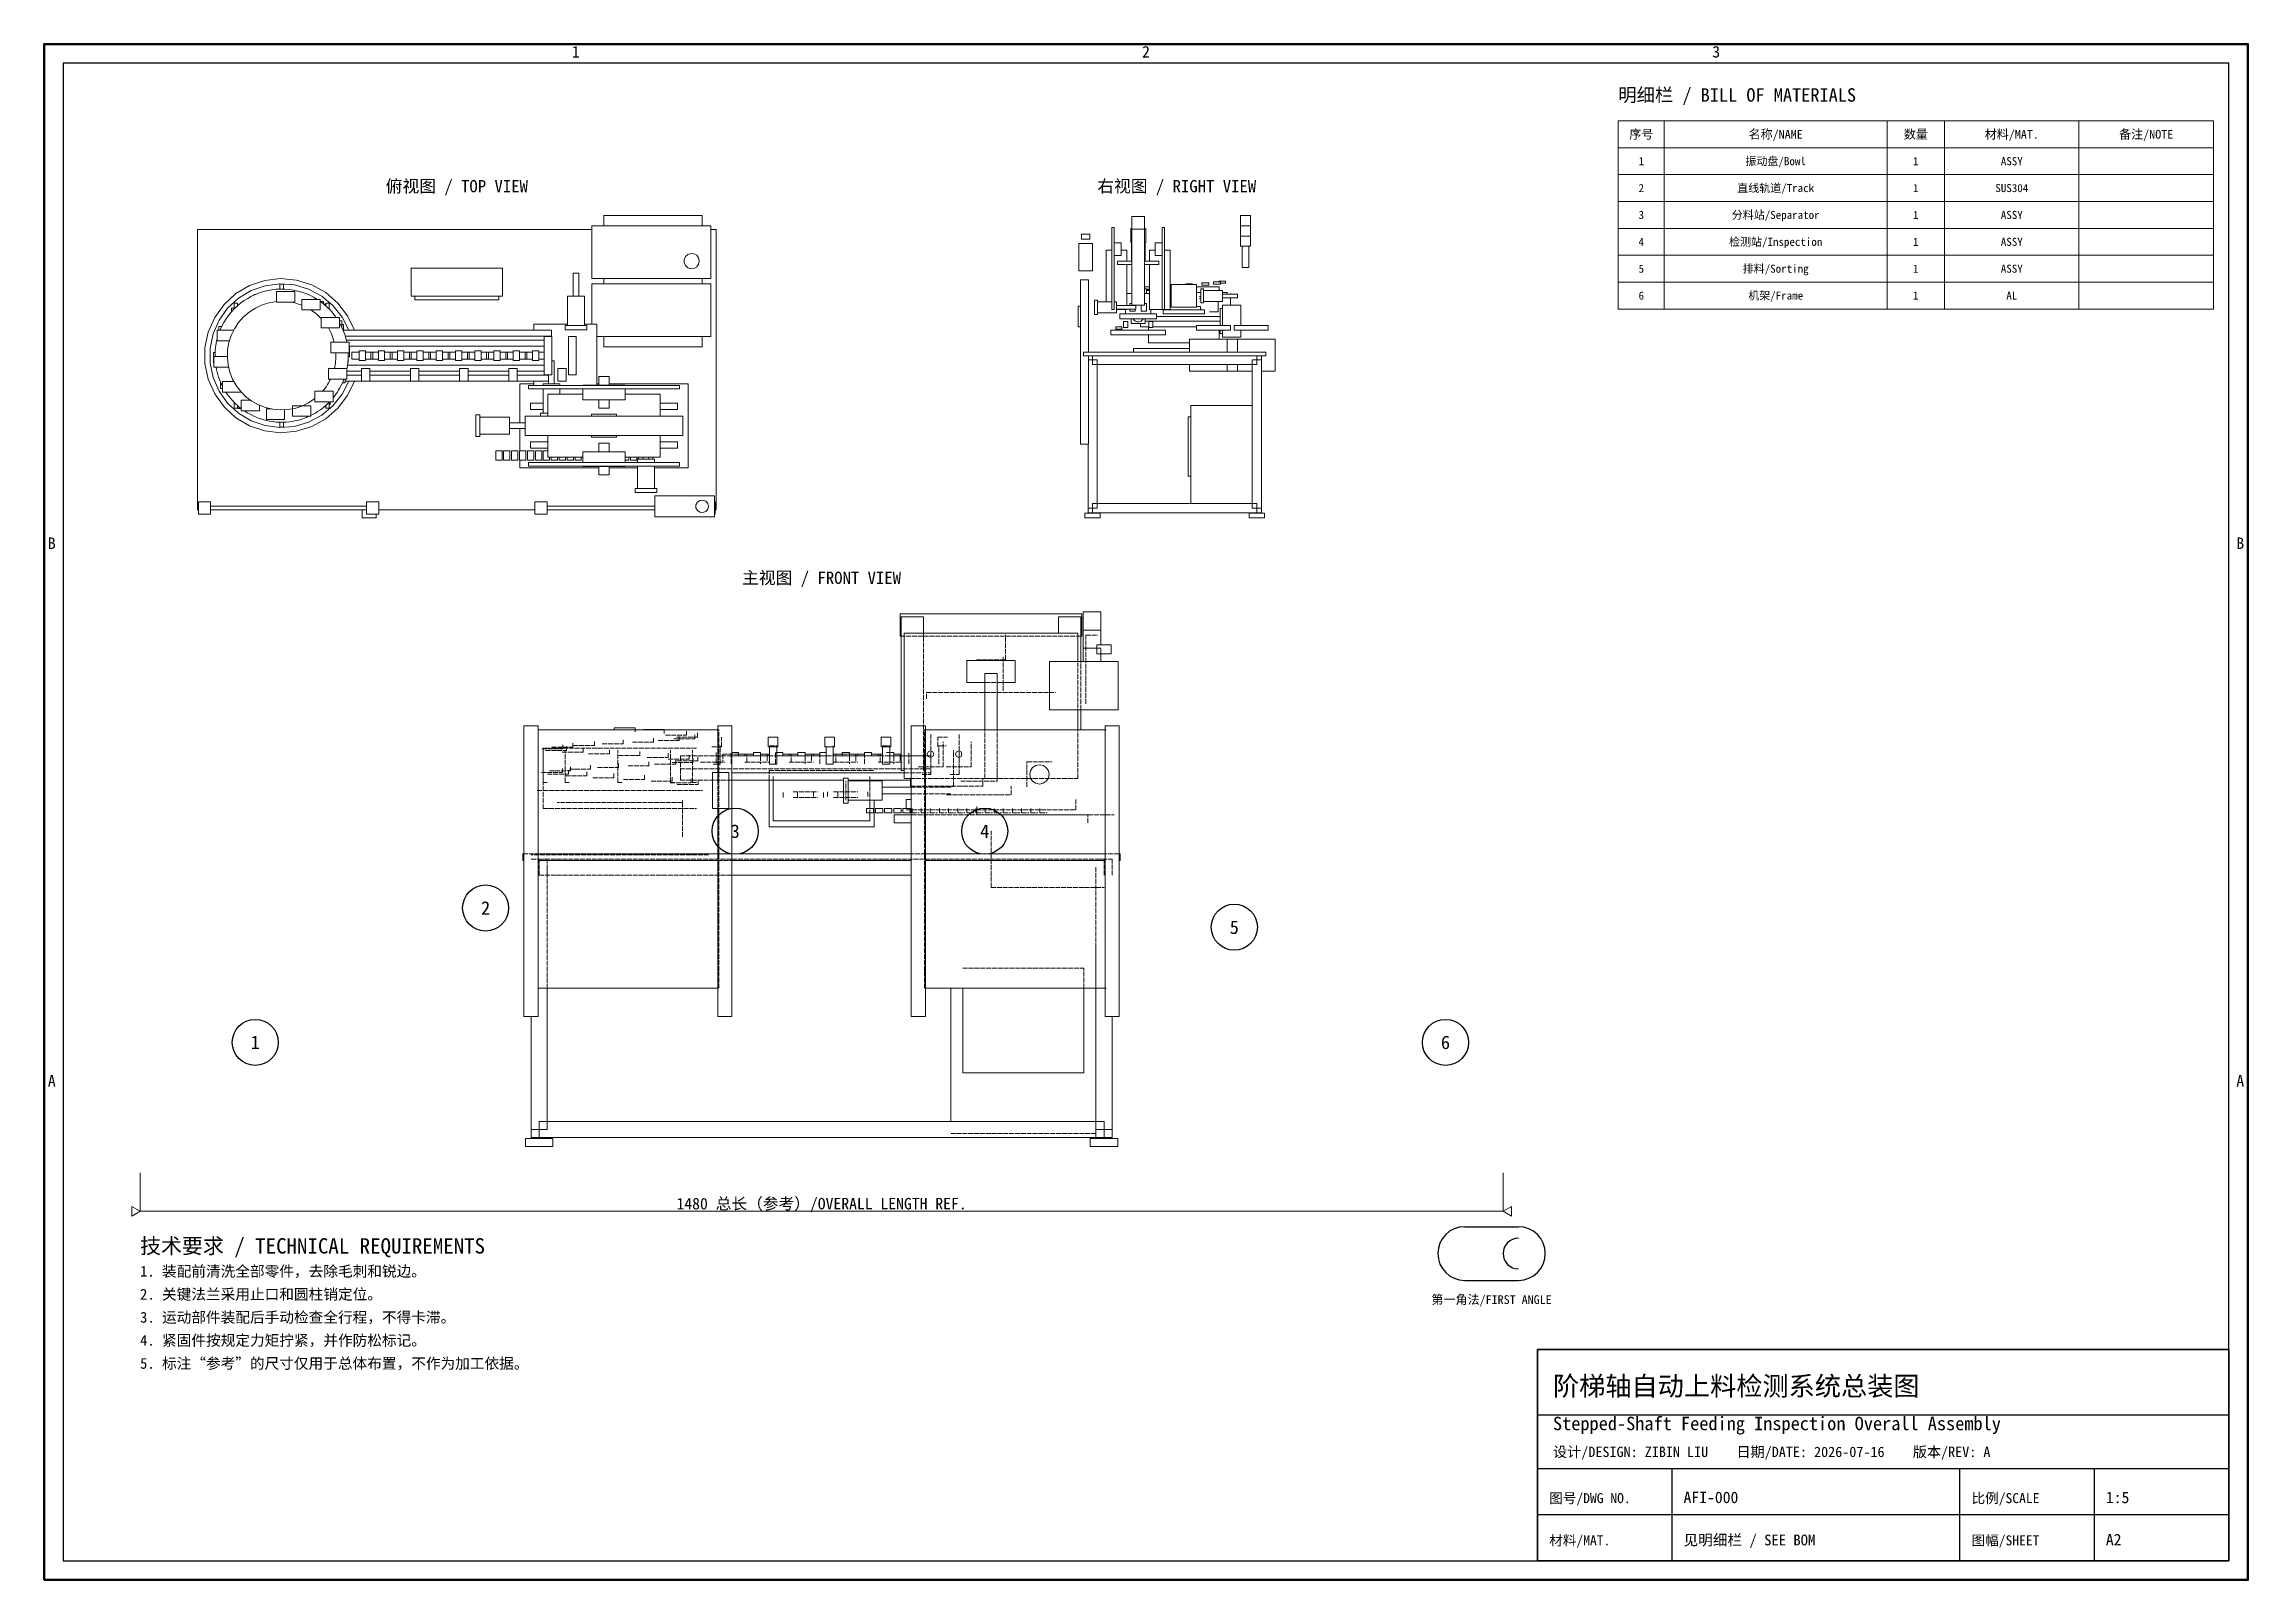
# Model space of a CAD drawing. Header units: millimetres. Extents: x 10 to 584, y 10 to 410.
import ezdxf
from ezdxf.enums import TextEntityAlignment as Align

# ---------------------------------------------------------------- set-up
doc = ezdxf.new("R2010")
doc.units = ezdxf.units.MM
doc.linetypes.add('DASHED', pattern=[1.524, 1.27, -0.254])
for name, color, linetype in [('BOM', 7, 'CONTINUOUS'), ('BORDER', 7, 'CONTINUOUS'), ('DIM', 4, 'CONTINUOUS'), ('HIDDEN', 5, 'DASHED'), ('OBJECT', 7, 'CONTINUOUS'), ('TEXT', 7, 'CONTINUOUS')]:
    doc.layers.add(name, color=color, linetype=linetype)
doc.styles.add('CJK', font='simhei.ttf')

msp = doc.modelspace()

# ---------------------------------------------------------------- texts
at = {"layer": 'BOM', "style": 'CJK'}
msp.add_text('明细栏 / BILL OF MATERIALS', height=3.5, dxfattribs=at).set_placement((420, 395))
for s, height, p in [('序号', 2.3, (426, 386.5)), ('名称/NAME', 2.3, (461, 386.5)), ('数量', 2.3, (497.5, 386.5)), ('材料/MAT.', 2.3, (522.5, 386.5)), ('备注/NOTE', 2.3, (557.5, 386.5)), ('1', 2.1, (426, 379.5)), ('振动盘/Bowl', 2.1, (461, 379.5)), ('1', 2.1, (497.5, 379.5)), ('ASSY', 2.1, (522.5, 379.5)), ('2', 2.1, (426, 372.5)), ('直线轨道/Track', 2.1, (461, 372.5)), ('1', 2.1, (497.5, 372.5)), ('SUS304', 2.1, (522.5, 372.5)), ('3', 2.1, (426, 365.5)), ('分料站/Separator', 2.1, (461, 365.5)), ('1', 2.1, (497.5, 365.5)), ('ASSY', 2.1, (522.5, 365.5)), ('4', 2.1, (426, 358.5)), ('检测站/Inspection', 2.1, (461, 358.5)), ('1', 2.1, (497.5, 358.5)), ('ASSY', 2.1, (522.5, 358.5)), ('5', 2.1, (426, 351.5)), ('排料/Sorting', 2.1, (461, 351.5)), ('1', 2.1, (497.5, 351.5)), ('ASSY', 2.1, (522.5, 351.5)), ('6', 2.1, (426, 344.5)), ('机架/Frame', 2.1, (461, 344.5)), ('1', 2.1, (497.5, 344.5)), ('AL', 2.1, (522.5, 344.5)), ('3', 3.5, (190, 205)), ('4', 3.5, (255, 205)), ('2', 3.5, (125, 185)), ('5', 3.5, (320, 180)), ('1', 3.5, (65, 150)), ('6', 3.5, (375, 150))]:
    msp.add_text(s, height=height, dxfattribs=at).set_placement(p, align=Align.MIDDLE_CENTER)
at = {"layer": 'DIM', "style": 'CJK'}
msp.add_text('1480 总长（参考）/OVERALL LENGTH REF.', height=3, dxfattribs=at).set_placement((212.5, 108), align=Align.MIDDLE_CENTER)
at = {"layer": 'TEXT', "style": 'CJK'}
for s, height, p in [('1', 3, (148.5, 408)), ('2', 3, (297, 408)), ('3', 3, (445.5, 408)), ('俯视图 / TOP VIEW', 3.2, (117.5, 373)), ('右视图 / RIGHT VIEW', 3.2, (305, 373)), ('B', 3, (12, 280)), ('B', 3, (582, 280)), ('主视图 / FRONT VIEW', 3.2, (212.5, 271)), ('A', 3, (12, 140)), ('A', 3, (582, 140)), ('第一角法/FIRST ANGLE', 2.3, (387, 83))]:
    msp.add_text(s, height=height, dxfattribs=at).set_placement(p, align=Align.MIDDLE_CENTER)
for s, height, p in [('技术要求 / TECHNICAL REQUIREMENTS', 4, (35, 95)), ('1. 装配前清洗全部零件，去除毛刺和锐边。', 2.8, (35, 89)), ('2. 关键法兰采用止口和圆柱销定位。', 2.8, (35, 83)), ('3. 运动部件装配后手动检查全行程，不得卡滞。', 2.8, (35, 77)), ('4. 紧固件按规定力矩拧紧，并作防松标记。', 2.8, (35, 71)), ('5. 标注“参考”的尺寸仅用于总体布置，不作为加工依据。', 2.8, (35, 65)), ('阶梯轴自动上料检测系统总装图', 5, (403, 58)), ('Stepped-Shaft Feeding Inspection Overall Assembly', 3.5, (403, 49)), ('设计/DESIGN: ZIBIN LIU    日期/DATE: 2026-07-16    版本/REV: A', 2.7, (403, 42)), ('图号/DWG NO.', 2.6, (402, 30)), ('AFI-000', 3, (437, 30)), ('比例/SCALE', 2.6, (512, 30)), ('1:5', 3, (547, 30)), ('材料/MAT.', 2.6, (402, 19)), ('见明细栏 / SEE BOM', 2.8, (437, 19)), ('图幅/SHEET', 2.6, (512, 19)), ('A2', 3, (547, 19))]:
    msp.add_text(s, height=height, dxfattribs=at).set_placement(p)

# ---------------------------------------------------------------- linework, layer by layer
at = {"layer": 'BOM', "lineweight": 18}
for p, q in [((420, 390), (575, 390)), ((420, 390), (420, 341)), ((432, 390), (432, 341)), ((490, 390), (490, 341)), ((505, 390), (505, 341)), ((540, 390), (540, 341)), ((575, 390), (575, 341)), ((420, 383), (575, 383)), ((420, 376), (575, 376)), ((420, 369), (575, 369)), ((420, 362), (575, 362)), ((420, 355), (575, 355)), ((420, 348), (575, 348)), ((420, 341), (575, 341))]:
    msp.add_line(p, q, dxfattribs=at)
at = {"layer": 'BOM', "lineweight": 25}
for centre in [(190, 205), (255, 205), (125, 185), (320, 180), (65, 150), (375, 150)]:
    msp.add_circle(centre, 6, dxfattribs=at)
at = {"layer": 'BORDER', "lineweight": 25}
for p, q in [((399, 53), (579, 53)), ((399, 39), (579, 39)), ((434, 15), (434, 39)), ((509, 15), (509, 39)), ((544, 15), (544, 39)), ((399, 27), (579, 27))]:
    msp.add_line(p, q, dxfattribs=at)
at = {"layer": 'BORDER', "lineweight": 50}
msp.add_lwpolyline([(10, 10), (584, 10), (584, 410), (10, 410)], close=True, dxfattribs=at)
at = {"layer": 'BORDER', "lineweight": 25}
msp.add_lwpolyline([(15, 15), (579, 15), (579, 405), (15, 405)], close=True, dxfattribs=at)
at = {"layer": 'BORDER', "lineweight": 35}
msp.add_lwpolyline([(399, 15), (579, 15), (579, 70), (399, 70)], close=True, dxfattribs=at)
at = {"layer": 'DIM', "lineweight": 18}
for p, q in [((35, 116), (35, 106)), ((390, 116), (390, 106)), ((35, 106), (390, 106))]:
    msp.add_line(p, q, dxfattribs=at)
for points in [[(35, 106), (32.83, 107.25), (32.83, 104.75)], [(390, 106), (392.17, 104.75), (392.17, 107.25)]]:
    msp.add_lwpolyline(points, close=True, dxfattribs=at)
at = {"layer": 'HIDDEN', "lineweight": 13}
for points in [[(233.26, 260.79), (239.04, 260.79)], [(274.24, 260.79), (280.02, 260.79)], [(232.99, 255.79), (280.29, 255.79)], [(239.04, 220.85), (239.04, 256.58)], [(260.42, 249.65), (260.42, 256.16)], [(279.24, 218.75), (279.24, 256.58)], [(285.23, 257.37), (280.6, 257.37)], [(281.34, 238.19), (281.34, 256.06)], [(281.34, 256.06), (284.49, 256.06)], [(284.18, 252.64), (285.23, 252.64)], [(285.23, 251.22), (285.23, 252.64)], [(250.33, 243.71), (250.33, 249.49)], [(250.33, 249.49), (262.95, 249.49)], [(252.86, 249.65), (260.42, 249.65)], [(259.79, 241.55), (259.79, 250.59)], [(271.88, 249.23), (289.75, 249.23)], [(280.02, 236.61), (280.02, 249.23)], [(239.83, 239.5), (239.83, 241.08)], [(239.83, 241.08), (273.46, 241.08)], [(255.06, 218.75), (255.06, 246.07)], [(255.06, 243.71), (258.22, 243.71)], [(258.22, 218.75), (258.22, 246.07)], [(134.99, 156.74), (134.99, 232.41)], [(163.92, 230.85), (163.92, 231.91)], [(166.05, 231.46), (171.51, 231.46)], [(171.51, 230.41), (171.51, 231.36)], [(171.86, 229.97), (177.32, 229.97)], [(175.39, 228.65), (175.39, 229.7)], [(177.32, 229.97), (177.32, 231.02)], [(179.48, 229.09), (179.48, 230.14)], [(180.17, 229.53), (180.17, 230.58)], [(185.44, 232.41), (189.12, 232.41)], [(185.44, 231.36), (185.7, 231.36)], [(185.7, 164.1), (185.7, 231.36)], [(235.88, 232.41), (239.56, 232.41)], [(239.3, 164.1), (239.3, 231.36)], [(239.3, 231.36), (286.59, 231.36)], [(240.98, 219.8), (240.98, 230.31)], [(248.34, 219.8), (248.34, 230.31)], [(279.24, 218.75), (279.24, 231.36)], [(286.33, 232.41), (290.01, 232.41)], [(139.66, 226.44), (145.12, 226.44)], [(179.92, 226.63), (139.98, 226.63)], [(139.98, 210.87), (139.98, 226.63)], [(139.98, 217.7), (139.98, 226.1)], [(140.63, 226), (146.09, 226)], [(142.25, 226.88), (147.71, 226.88)], [(144.95, 225.56), (150.42, 225.56)], [(145.12, 226.44), (145.12, 227.49)], [(145.68, 217.7), (145.68, 226.1)], [(145.68, 217.7), (145.68, 226.1)], [(146.09, 226), (146.09, 227.05)], [(147.71, 226.88), (147.71, 227.93)], [(147.86, 227.32), (153.33, 227.32)], [(150.42, 225.56), (150.42, 226.61)], [(151.76, 225.12), (157.23, 225.12)], [(153.33, 227.32), (153.33, 228.37)], [(155.37, 227.77), (160.84, 227.77)], [(157.23, 225.12), (157.23, 226.17)], [(159.43, 217.7), (159.43, 226.1)], [(159.43, 217.7), (159.43, 226.1)], [(159.68, 224.68), (165.14, 224.68)], [(160.84, 227.77), (160.84, 228.82)], [(163.26, 228.21), (168.72, 228.21)], [(165.14, 224.68), (165.14, 225.73)], [(167.09, 224.23), (172.56, 224.23)], [(168.72, 228.21), (168.72, 229.26)], [(169.92, 228.65), (175.39, 228.65)], [(172.56, 224.23), (172.56, 225.28)], [(173.17, 217.7), (173.17, 226.1)], [(173.17, 217.7), (173.17, 226.1)], [(174.01, 229.09), (179.48, 229.09)], [(174.7, 229.53), (180.17, 229.53)], [(175.72, 220.22), (175.72, 224.63)], [(175.72, 224.63), (189.12, 224.63)], [(175.72, 220.22), (175.72, 224.63)], [(175.72, 224.63), (240.88, 224.63)], [(177.98, 223.79), (177.98, 224.84)], [(178.87, 217.7), (178.87, 226.1)], [(179.05, 222.91), (179.05, 223.96)], [(180.3, 223.35), (180.3, 224.4)], [(183.91, 226.95), (186.44, 226.95)], [(185.07, 225.47), (185.07, 222.53)], [(186.12, 222.48), (186.12, 227.21)], [(186.44, 226.95), (186.44, 229.47)], [(186.75, 225.05), (186.75, 222.95)], [(186.75, 225.05), (190.85, 225.05)], [(188.96, 222.53), (188.96, 225.47)], [(193.06, 222.95), (193.06, 225.05)], [(196.63, 224.63), (196.63, 222.53)], [(198.31, 224.63), (198.31, 222.95)], [(198.63, 226.95), (201.15, 226.95)], [(198.94, 227.21), (200.83, 227.21)], [(200.52, 222.53), (200.52, 225.47)], [(200.52, 225.47), (200.83, 225.47)], [(200.83, 226.95), (200.83, 227.21)], [(204.62, 222.95), (204.62, 225.05)], [(208.19, 224.63), (208.19, 222.53)], [(209.87, 224.63), (209.87, 222.95)], [(212.08, 222.53), (212.08, 225.47)], [(213.34, 229.47), (215.86, 229.47)], [(215.55, 222.48), (215.55, 227.21)], [(216.18, 222.95), (216.18, 225.05)], [(217.86, 225.05), (219.75, 225.05)], [(219.75, 224.63), (219.75, 222.53)], [(221.43, 224.63), (221.43, 222.95)], [(223.64, 222.53), (223.64, 225.47)], [(227.74, 222.95), (227.74, 225.05)], [(228.05, 226.95), (228.05, 229.47)], [(228.37, 226.95), (228.37, 227.21)], [(228.37, 227.21), (230.26, 227.21)], [(229.42, 225.47), (230.26, 225.47)], [(231.31, 224.63), (231.31, 222.53)], [(232.99, 224.63), (232.99, 222.95)], [(233.26, 224.63), (240.88, 224.63)], [(235.2, 222.53), (235.2, 225.47)], [(239.3, 222.95), (239.3, 225.05)], [(241.72, 225.05), (241.47, 225.65), (240.88, 225.89), (240.28, 225.65), (240.04, 225.05), (240.28, 224.46), (240.88, 224.21), (241.47, 224.46), (241.72, 225.05)], [(242.77, 226.95), (242.77, 229.47)], [(242.77, 229.47), (245.29, 229.47)], [(243.08, 222.48), (243.08, 227.21)], [(243.08, 227.21), (244.97, 227.21)], [(244.13, 221.8), (244.13, 228.31)], [(246.87, 216.65), (246.87, 226.1)], [(249.07, 225.05), (248.83, 225.65), (248.23, 225.89), (247.64, 225.65), (247.39, 225.05), (247.64, 224.46), (248.23, 224.21), (248.83, 224.46), (249.07, 225.05)], [(251.49, 221.8), (251.49, 228.31)], [(139.57, 220.26), (145.04, 220.26)], [(141.09, 219.82), (146.55, 219.82)], [(141.63, 220.7), (147.09, 220.7)], [(145.04, 220.26), (145.04, 221.31)], [(145.87, 219.38), (151.34, 219.38)], [(146.55, 219.82), (146.55, 220.87)], [(146.84, 221.14), (152.31, 221.14)], [(147.09, 220.7), (147.09, 221.75)], [(151.34, 219.38), (151.34, 220.43)], [(152.31, 221.14), (152.31, 222.19)], [(152.95, 218.94), (158.41, 218.94)], [(154.15, 221.59), (159.62, 221.59)], [(158.41, 218.94), (158.41, 219.99)], [(159.62, 221.59), (159.62, 222.64)], [(160.89, 218.5), (166.36, 218.5)], [(162.09, 222.03), (167.55, 222.03)], [(166.36, 218.5), (166.36, 219.55)], [(167.55, 222.03), (167.55, 223.08)], [(169.03, 222.47), (174.5, 222.47)], [(172.51, 223.79), (177.98, 223.79)], [(173.55, 218.05), (173.55, 219.11)], [(173.59, 222.91), (179.05, 222.91)], [(174.5, 222.47), (174.5, 223.52)], [(174.83, 223.35), (180.3, 223.35)], [(175.72, 220.43), (175.72, 221.27)], [(175.72, 221.27), (240.88, 221.27)], [(175.72, 218.33), (175.72, 220.22)], [(175.72, 218.33), (189.12, 218.33)], [(178.55, 217.61), (178.55, 218.66)], [(180.34, 217.17), (180.34, 218.22)], [(180.97, 222.95), (187.28, 222.95)], [(184.12, 220.32), (188.33, 220.32)], [(184.23, 222.48), (186.12, 222.48)], [(185.44, 210.87), (185.44, 220.32)], [(192.53, 222.95), (198.84, 222.95)], [(198.84, 206.14), (198.84, 220.85)], [(198.84, 220.85), (226.16, 220.85)], [(199.89, 207.71), (199.89, 219.27)], [(204.09, 222.95), (210.4, 222.95)], [(215.65, 222.95), (221.96, 222.95)], [(219.44, 212.34), (219.44, 218.85)], [(225.11, 207.71), (225.11, 219.27)], [(227.21, 222.95), (233.52, 222.95)], [(234.04, 220.22), (240.88, 220.22)], [(234.04, 218.75), (279.24, 218.75)], [(234.04, 218.75), (279.24, 218.75)], [(237.62, 221.8), (244.13, 221.8)], [(238.67, 219.8), (240.98, 219.8)], [(244.97, 221.8), (251.49, 221.8)], [(246.03, 219.8), (248.34, 219.8)], [(254.54, 216.75), (254.54, 218.64)], [(255.06, 218.75), (258.22, 218.75)], [(255.06, 218.75), (258.22, 218.75)], [(258.22, 218.01), (258.22, 221.59)], [(258.22, 218.01), (258.22, 221.59)], [(265.99, 216.54), (265.99, 223.06)], [(265.99, 223.06), (272.51, 223.06)], [(271.77, 219.8), (271.58, 220.76), (271.04, 221.58), (270.22, 222.13), (269.25, 222.32), (268.29, 222.13), (267.47, 221.58), (266.92, 220.76), (266.73, 219.8), (266.92, 218.83), (267.47, 218.02), (268.29, 217.47), (269.25, 217.28), (270.22, 217.47), (271.04, 218.02), (271.58, 218.83), (271.77, 219.8)], [(138.41, 215.59), (181.5, 215.59)], [(139.98, 217.7), (141.03, 217.7)], [(176.24, 212.44), (143.66, 212.44)], [(145.68, 217.7), (146.73, 217.7)], [(145.68, 217.7), (146.73, 217.7)], [(159.43, 217.7), (160.48, 217.7)], [(159.43, 217.7), (160.48, 217.7)], [(168.09, 218.05), (173.55, 218.05)], [(173.09, 217.61), (178.55, 217.61)], [(173.17, 217.7), (174.23, 217.7)], [(173.17, 217.7), (174.23, 217.7)], [(174.88, 217.17), (180.34, 217.17)], [(176.24, 203.51), (176.24, 212.97)], [(178.87, 217.7), (179.92, 217.7)], [(199.89, 215.28), (199.89, 213.81)], [(202.52, 213.81), (202.52, 215.28)], [(205.14, 215.28), (211.45, 215.28)], [(205.14, 213.81), (211.45, 213.81)], [(206.19, 213.81), (206.19, 215.28)], [(210.4, 215.28), (210.4, 213.81)], [(213.03, 213.81), (213.03, 215.28)], [(214.08, 215.28), (214.08, 213.81)], [(215.65, 215.28), (221.96, 215.28)], [(215.65, 213.81), (221.96, 213.81)], [(216.7, 213.81), (216.7, 215.28)], [(218.81, 213.07), (218.81, 218.12)], [(224.59, 215.28), (224.59, 213.81)], [(235.62, 216.75), (254.54, 216.75)], [(235.88, 216.44), (246.13, 216.44)], [(235.88, 214.75), (246.13, 214.75)], [(243.29, 216.65), (246.87, 216.65)], [(245.08, 214.44), (261.9, 214.44)], [(248.76, 218.01), (258.22, 218.01)], [(248.76, 218.01), (258.22, 218.01)], [(261.9, 214.44), (261.9, 216.75)], [(278.71, 210.55), (278.71, 213.28)], [(278.71, 210.55), (278.71, 213.28)], [(139.98, 210.87), (179.92, 210.87)], [(224.17, 209.81), (224.17, 210.87)], [(226.54, 209.81), (226.54, 210.87)], [(228.92, 209.81), (228.92, 210.87)], [(231.3, 209.81), (231.3, 210.87)], [(231.42, 209.29), (281.86, 209.29)], [(233.68, 209.81), (233.68, 210.87)], [(234.57, 210.55), (278.71, 210.55)], [(234.57, 210.55), (278.71, 210.55)], [(236.06, 209.81), (236.06, 210.87)], [(236.06, 209.81), (237.95, 209.81)], [(238.44, 209.81), (238.44, 210.87)], [(238.44, 209.81), (240.33, 209.81)], [(240.82, 209.81), (240.82, 210.87)], [(240.82, 209.81), (242.71, 209.81)], [(243.19, 209.81), (243.19, 210.87)], [(243.19, 209.81), (245.09, 209.81)], [(245.57, 209.81), (245.57, 210.87)], [(245.57, 209.81), (247.46, 209.81)], [(247.95, 209.81), (247.95, 210.87)], [(247.95, 209.81), (249.84, 209.81)], [(250.33, 209.81), (250.33, 210.87)], [(250.33, 209.81), (252.22, 209.81)], [(252.71, 209.81), (252.71, 210.87)], [(252.71, 209.81), (254.6, 209.81)], [(252.96, 209.29), (252.96, 211.39)], [(252.96, 209.29), (252.96, 211.39)], [(252.96, 209.29), (288.69, 209.29)], [(252.96, 209.29), (288.69, 209.29)], [(255.09, 209.81), (255.09, 210.87)], [(255.09, 209.81), (256.98, 209.81)], [(257.46, 209.81), (257.46, 210.87)], [(257.46, 209.81), (259.36, 209.81)], [(259.84, 209.81), (259.84, 210.87)], [(259.84, 209.81), (261.73, 209.81)], [(262.22, 209.81), (262.22, 210.87)], [(262.22, 209.81), (264.11, 209.81)], [(264.6, 209.81), (264.6, 210.87)], [(264.6, 209.81), (266.49, 209.81)], [(266.98, 209.81), (266.98, 210.87)], [(266.98, 209.81), (268.87, 209.81)], [(269.36, 209.81), (269.36, 210.87)], [(269.36, 209.81), (271.25, 209.81)], [(281.86, 207.19), (281.86, 209.29)], [(256.64, 190.37), (256.64, 205.09)], [(256.64, 190.37), (256.64, 205.09)], [(134.73, 199.09), (290.27, 199.09)], [(183.07, 198.88), (136.83, 198.88)], [(136.83, 197.73), (141.03, 197.73)], [(138.93, 193.52), (138.93, 197.73)], [(138.93, 197.73), (286.07, 197.73)], [(138.93, 197.73), (286.07, 197.73)], [(141.03, 193.52), (141.03, 197.73)], [(141.03, 127.31), (141.03, 195.63)], [(141.03, 127.31), (141.03, 195.63)], [(185.44, 199.09), (189.12, 199.09)], [(185.44, 197.41), (189.12, 197.41)], [(283.97, 197.73), (288.17, 197.73)], [(283.97, 127.31), (283.97, 195.63)], [(283.97, 127.31), (283.97, 195.63)], [(286.07, 193.52), (286.07, 197.73)], [(288.17, 193.52), (288.17, 197.73)], [(138.93, 193.52), (189.12, 193.52)], [(256.64, 190.37), (286.07, 190.37)], [(256.64, 190.37), (286.07, 190.37)], [(283.97, 126.26), (283.97, 174.61)], [(249.28, 169.35), (280.81, 169.35)], [(280.81, 164.1), (280.81, 169.35)], [(286.33, 164.1), (286.59, 164.1)], [(136.83, 127.31), (136.83, 129.42)], [(136.83, 127.31), (141.03, 127.31)], [(138.93, 125.21), (138.93, 129.42)], [(138.93, 125.21), (138.93, 129.42)], [(283.97, 125.21), (283.97, 129.42)], [(283.97, 127.31), (288.17, 127.31)], [(283.97, 127.31), (288.17, 127.31)], [(142.51, 125), (135.36, 125)], [(138.93, 125.21), (286.07, 125.21)], [(138.93, 125.21), (141.03, 125.21)], [(142.51, 122.9), (142.51, 125)], [(246.13, 126.26), (283.97, 126.26)], [(289.64, 125), (282.49, 125)], [(282.49, 122.9), (282.49, 125)], [(282.49, 122.9), (289.64, 122.9)], [(283.97, 125.21), (286.07, 125.21)]]:
    msp.add_lwpolyline(points, dxfattribs=at)
at = {"layer": 'OBJECT', "lineweight": 18}
for points in [[(49.96, 288.69), (49.96, 361.71)], [(49.96, 361.71), (152.64, 361.71)], [(152.64, 348.93), (152.64, 362.62)], [(152.64, 362.62), (183.67, 362.62)], [(155.83, 362.62), (155.83, 365.36)], [(155.83, 365.36), (181.39, 365.36)], [(181.39, 362.62), (181.39, 365.36)], [(183.67, 348.93), (183.67, 362.62)], [(183.67, 361.71), (185.04, 361.71)], [(185.04, 288.69), (185.04, 361.71)], [(288.14, 340.84), (288.14, 362.24)], [(288.14, 362.24), (288.73, 362.24)], [(288.73, 340.84), (288.73, 362.24)], [(293.01, 358.32), (293.01, 362)], [(293.01, 362), (293.34, 362)], [(293.34, 361.79), (293.34, 365.06)], [(293.34, 365.06), (296.6, 365.06)], [(293.34, 342.03), (293.34, 361.79)], [(293.34, 361.79), (296.6, 361.79)], [(296.6, 361.79), (296.6, 365.06)], [(296.6, 362), (296.93, 362)], [(296.6, 342.03), (296.6, 361.79)], [(296.93, 358.32), (296.93, 362)], [(301.21, 340.84), (301.21, 362.24)], [(301.21, 362.24), (301.81, 362.24)], [(301.81, 340.84), (301.81, 362.24)], [(321.6, 365.36), (322.9, 365.36)], [(321.6, 362.69), (321.6, 365.36)], [(321.6, 362.69), (322.9, 362.69)], [(321.6, 362.69), (322.9, 362.69)], [(321.6, 360.01), (321.6, 362.69)], [(322.9, 365.36), (324.21, 365.36)], [(322.9, 362.69), (324.21, 362.69)], [(322.9, 362.69), (324.21, 362.69)], [(324.21, 362.69), (324.21, 365.36)], [(324.21, 360.01), (324.21, 362.69)], [(279.52, 350.95), (279.52, 358.08)], [(279.52, 358.08), (283.08, 358.08)], [(280.23, 360.52), (281.3, 360.52)], [(280.23, 359.21), (280.23, 360.52)], [(280.23, 359.21), (281.3, 359.21)], [(281.3, 360.52), (282.37, 360.52)], [(281.3, 359.21), (282.37, 359.21)], [(282.37, 359.21), (282.37, 360.52)], [(283.08, 350.95), (283.08, 358.08)], [(286.65, 342.86), (286.65, 356.3)], [(286.65, 356.3), (288.08, 356.3)], [(288.08, 354.96), (288.08, 358.23)], [(288.08, 358.23), (288.14, 358.23)], [(288.73, 358.23), (290.57, 358.23)], [(290.57, 354.96), (290.57, 358.23)], [(290.57, 356.3), (292, 356.3)], [(292, 353.47), (292, 356.3)], [(293.01, 358.32), (293.34, 358.32)], [(293.19, 353.74), (293.19, 358.32)], [(296.6, 358.32), (296.93, 358.32)], [(296.75, 353.74), (296.75, 358.32)], [(297.94, 353.47), (297.94, 356.3)], [(297.94, 356.3), (299.37, 356.3)], [(299.37, 354.96), (299.37, 358.23)], [(299.37, 358.23), (301.21, 358.23)], [(301.81, 358.23), (301.86, 358.23)], [(301.86, 354.96), (301.86, 358.23)], [(301.86, 356.3), (303.29, 356.3)], [(303.29, 340.84), (303.29, 356.3)], [(321.6, 360.01), (322.9, 360.01)], [(321.6, 360.01), (322.9, 360.01)], [(321.6, 357.34), (321.6, 360.01)], [(321.6, 357.34), (322.9, 357.34)], [(322.01, 351.84), (322.01, 357.34)], [(322.9, 360.01), (324.21, 360.01)], [(322.9, 360.01), (324.21, 360.01)], [(322.9, 357.34), (324.21, 357.34)], [(323.8, 351.84), (323.8, 357.34)], [(324.21, 357.34), (324.21, 360.01)], [(105.63, 344.37), (105.63, 351.67)], [(105.63, 351.67), (129.37, 351.67)], [(129.37, 344.37), (129.37, 351.67)], [(149.26, 350.3), (147.8, 350.3)], [(147.8, 350.3), (147.8, 344.37)], [(149.26, 350.3), (149.26, 344.37)], [(180.66, 353.49), (180.48, 354.31), (179.99, 354.99), (179.27, 355.4), (178.44, 355.49), (177.65, 355.23), (177.03, 354.68), (176.69, 353.91), (176.69, 353.08), (177.03, 352.31), (177.65, 351.76), (178.44, 351.5), (179.27, 351.59), (179.99, 352), (180.48, 352.68), (180.66, 353.49)], [(279.52, 350.95), (283.08, 350.95)], [(288.08, 354.96), (288.14, 354.96)], [(288.73, 354.96), (290.57, 354.96)], [(289.62, 352.58), (289.62, 353.47)], [(289.62, 353.47), (293.34, 353.47)], [(289.62, 352.58), (293.34, 352.58)], [(292, 341.91), (292, 352.58)], [(293.19, 353.74), (293.34, 353.74)], [(296.6, 353.74), (296.75, 353.74)], [(296.6, 353.47), (300.32, 353.47)], [(296.6, 352.58), (300.32, 352.58)], [(297.94, 340.84), (297.94, 352.58)], [(299.37, 354.96), (301.21, 354.96)], [(300.32, 352.58), (300.32, 353.47)], [(301.81, 354.96), (301.86, 354.96)], [(322.01, 351.84), (323.8, 351.84)], [(90.82, 335.47), (89.05, 339.24), (86.54, 342.56), (83.39, 345.29), (79.75, 347.32), (75.77, 348.55), (71.62, 348.93), (67.49, 348.45), (63.54, 347.12), (59.95, 345.01), (56.87, 342.2), (54.44, 338.82), (52.75, 335.01), (51.89, 330.94), (51.89, 326.77), (52.75, 322.69), (54.44, 318.88), (56.87, 315.5), (59.95, 312.69), (63.54, 310.58), (67.49, 309.26), (71.62, 308.77), (75.77, 309.16), (79.75, 310.39), (83.39, 312.41), (86.54, 315.14), (89.05, 318.47), (90.82, 322.24)], [(89.37, 335.47), (87.64, 338.91), (85.25, 341.92), (82.3, 344.38), (78.9, 346.19), (75.21, 347.26), (71.37, 347.56), (67.56, 347.06), (63.93, 345.79), (60.63, 343.81), (57.81, 341.2), (55.58, 338.06), (54.04, 334.54), (53.25, 330.78), (53.25, 326.93), (54.04, 323.16), (55.58, 319.64), (57.81, 316.5), (60.63, 313.89), (63.93, 311.91), (67.56, 310.64), (71.37, 310.15), (75.21, 310.44), (78.9, 311.52), (82.3, 313.32), (85.25, 315.78), (87.64, 318.8), (89.37, 322.24)], [(81.15, 343.5), (80.18, 344.07), (79.18, 344.57), (78.15, 345.01), (77.1, 345.39), (76.02, 345.69), (74.92, 345.92), (73.81, 346.08), (72.7, 346.17), (71.58, 346.19), (70.46, 346.14), (69.34, 346.01), (68.24, 345.81), (67.16, 345.54), (66.09, 345.2), (65.04, 344.8), (64.03, 344.32), (63.05, 343.78), (62.1, 343.18), (61.2, 342.52), (60.34, 341.81), (59.52, 341.03), (58.76, 340.21), (58.06, 339.34), (57.41, 338.43), (56.82, 337.48), (56.29, 336.49), (55.83, 335.47)], [(64.75, 344.67), (64.75, 344.8)], [(64.75, 344.8), (65.06, 344.8)], [(70.56, 342.78), (70.56, 345.52)], [(70.56, 345.52), (75.31, 345.52)], [(71.41, 346.19), (71.41, 347.47)], [(71.41, 347.47), (72.32, 347.47)], [(72.32, 346.19), (72.32, 347.47)], [(75.31, 342.78), (75.31, 345.52)], [(152.64, 348.93), (183.67, 348.93)], [(152.64, 337.07), (152.64, 347.56)], [(152.64, 347.56), (183.67, 347.56)], [(155.83, 347.56), (155.83, 348.93)], [(155.83, 347.56), (155.83, 348.93)], [(181.39, 347.56), (181.39, 348.93)], [(181.39, 347.56), (181.39, 348.93)], [(183.67, 333.87), (183.67, 347.56)], [(279.96, 305.78), (279.96, 348.57)], [(279.96, 348.57), (282.04, 348.57)], [(282.04, 329.73), (282.04, 348.57)], [(292, 345), (293.34, 345)], [(296.6, 346.79), (297.94, 346.79)], [(296.6, 346.25), (297.11, 346.25)], [(296.6, 345), (297.94, 345)], [(297.11, 345), (297.11, 346.25)], [(297.11, 346.19), (297.94, 346.19)], [(297.11, 345.94), (297.82, 345.94)], [(297.94, 345.84), (297.11, 345.84)], [(297.5, 345.84), (297.5, 345.94)], [(297.65, 345.84), (297.65, 345.94)], [(303.29, 347.29), (303.59, 347.29)], [(303.29, 346.91), (303.59, 346.91)], [(303.29, 345.48), (303.59, 345.48)], [(303.59, 341.44), (303.59, 347.38)], [(303.59, 347.38), (310.13, 347.38)], [(307.36, 347.38), (307.36, 347.54)], [(307.36, 347.54), (309.14, 347.54)], [(309.14, 347.38), (309.14, 347.54)], [(310.13, 341.44), (310.13, 347.38)], [(310.13, 346.79), (316.07, 346.79)], [(310.13, 345.3), (311.26, 345.3)], [(311.26, 342.57), (311.26, 346.25)], [(311.26, 346.25), (311.97, 346.25)], [(311.55, 347.19), (311.55, 347.79)], [(311.55, 347.79), (313.33, 347.79)], [(311.55, 347.19), (313.33, 347.19)], [(311.97, 342.57), (311.97, 346.25)], [(316.96, 345.84), (311.97, 345.84)], [(313.33, 347.19), (313.33, 347.79)], [(314.61, 347.44), (314.61, 348.04)], [(314.61, 348.04), (316.4, 348.04)], [(314.61, 347.44), (316.4, 347.44)], [(315.93, 348.04), (315.93, 348.28)], [(315.93, 348.28), (317.71, 348.28)], [(316.07, 345.84), (316.07, 346.79)], [(316.4, 347.44), (316.4, 348.04)], [(316.4, 347.69), (317.71, 347.69)], [(316.96, 344.41), (316.96, 345.84)], [(316.96, 345.3), (318.15, 345.3)], [(320.82, 344.89), (316.96, 344.89)], [(316.96, 342.98), (316.96, 344.41)], [(317.71, 347.69), (317.71, 348.28)], [(318.15, 345), (318.15, 345.3)], [(318.98, 344.89), (318.98, 345)], [(320.82, 344.41), (320.82, 344.89)], [(320.82, 343.93), (320.82, 344.41)], [(70.56, 342.94), (68.65, 342.63), (66.79, 342.06), (65.03, 341.24), (63.4, 340.19), (61.93, 338.92), (60.64, 337.46), (59.57, 335.85), (58.73, 334.1), (58.13, 332.25), (57.8, 330.34), (57.73, 328.4), (57.92, 326.47), (58.38, 324.58), (59.09, 322.77), (60.04, 321.08), (61.22, 319.54), (62.59, 318.17), (64.14, 317), (65.84, 316.05), (67.65, 315.35), (69.54, 314.9), (71.47, 314.71), (73.41, 314.79), (75.32, 315.13), (77.16, 315.73), (78.91, 316.58), (80.52, 317.66)], [(58.84, 340.3), (58.84, 341.25)], [(58.84, 341.25), (59.74, 341.25)], [(59.47, 341.25), (59.47, 342.53)], [(59.47, 342.53), (60.38, 342.53)], [(60.38, 341.85), (60.38, 342.53)], [(60.38, 341.97), (60.52, 341.97)], [(70.56, 342.78), (75.31, 342.78)], [(77.16, 341.97), (76.7, 342.15), (76.24, 342.3), (75.78, 342.45), (75.3, 342.57), (74.83, 342.69), (74.35, 342.78)], [(77.16, 340.76), (77.16, 343.5)], [(77.16, 343.5), (81.9, 343.5)], [(77.16, 340.76), (81.9, 340.76)], [(82.2, 338.51), (81.85, 338.87), (81.49, 339.22), (81.11, 339.56), (80.73, 339.88), (80.33, 340.19), (79.92, 340.48), (79.5, 340.76)], [(81.9, 340.76), (81.9, 343.5)], [(86.07, 338.8), (85.68, 339.33), (85.27, 339.85), (84.85, 340.35), (84.4, 340.84), (83.93, 341.3), (83.45, 341.75), (82.95, 342.19), (82.44, 342.6), (81.9, 342.99)], [(81.99, 342.93), (82.81, 342.93)], [(82.2, 336.06), (82.2, 338.8)], [(82.2, 338.8), (86.95, 338.8)], [(82.81, 342.3), (82.81, 342.93)], [(82.81, 342.3), (83.35, 342.3)], [(83.35, 341.85), (83.35, 342.53)], [(83.35, 342.53), (84.26, 342.53)], [(84.26, 340.98), (84.26, 342.53)], [(86.95, 336.06), (86.95, 338.8)], [(105.63, 344.37), (129.37, 344.37)], [(106.55, 343.36), (106.55, 344.37)], [(106.55, 343.36), (128.45, 343.36)], [(128.45, 343.36), (128.45, 344.37)], [(150.72, 344.37), (146.34, 344.37)], [(146.34, 344.37), (146.34, 336.7)], [(150.72, 344.37), (150.72, 336.7)], [(279.37, 336.39), (279.37, 341.74)], [(279.37, 341.74), (279.96, 341.74)], [(283.62, 339.6), (283.62, 343.28)], [(283.62, 343.28), (284.33, 343.28)], [(283.62, 339.6), (284.33, 339.6)], [(284.33, 339.6), (284.33, 343.28)], [(288.14, 342.86), (284.33, 342.86)], [(289.32, 340.01), (284.33, 340.01)], [(288.14, 340.84), (288.73, 340.84)], [(289.32, 342.86), (288.73, 342.86)], [(289.32, 341.44), (289.32, 342.86)], [(294.38, 341.91), (289.32, 341.91)], [(289.32, 340.01), (289.32, 341.44)], [(294.38, 340.96), (289.32, 340.96)], [(289.32, 340.84), (292, 340.84)], [(290.22, 338.41), (290.22, 339.71)], [(290.22, 339.71), (299.73, 339.71)], [(291.7, 339.71), (291.7, 340.84)], [(292, 340.84), (292, 340.96)], [(292.77, 341.91), (292.77, 342.45)], [(292.77, 342.45), (293.34, 342.45)], [(292.77, 340.43), (292.77, 340.96)], [(292.77, 340.43), (294.2, 340.43)], [(293.34, 342.03), (296.6, 342.03)], [(294.2, 341.91), (294.2, 342.03)], [(294.2, 340.43), (294.2, 340.96)], [(294.38, 341.44), (294.38, 341.91)], [(294.38, 340.96), (294.38, 341.44)], [(295.74, 340.43), (295.74, 342.03)], [(295.74, 340.43), (297.17, 340.43)], [(296.6, 342.45), (297.17, 342.45)], [(297.17, 340.43), (297.17, 342.45)], [(297.94, 340.84), (301.21, 340.84)], [(298.24, 339.71), (298.24, 340.84)], [(299.73, 338.41), (299.73, 339.71)], [(299.73, 339.06), (306.86, 339.06)], [(301.21, 340.84), (301.81, 340.84)], [(301.51, 339.71), (301.51, 340.78)], [(301.51, 340.78), (312.21, 340.78)], [(301.51, 339.71), (312.21, 339.71)], [(301.81, 340.84), (303.29, 340.84)], [(302.55, 340.78), (302.55, 340.84)], [(303.29, 342.95), (303.59, 342.95)], [(303.29, 341.68), (303.59, 341.68)], [(303.53, 341.68), (303.53, 342.95)], [(303.53, 341.68), (303.59, 341.68)], [(303.59, 341.44), (310.13, 341.44)], [(306.86, 339.06), (316.31, 339.06)], [(310.13, 344.17), (310.19, 344.17)], [(310.13, 341.68), (311.17, 341.68)], [(310.13, 341.68), (310.19, 341.68)], [(310.19, 341.68), (310.19, 344.17)], [(310.96, 344.29), (311.26, 344.29)], [(310.96, 343.7), (311.26, 343.7)], [(311.17, 340.78), (311.17, 341.68)], [(311.17, 340.8), (312.13, 340.8)], [(311.26, 342.57), (311.97, 342.57)], [(316.96, 342.98), (311.97, 342.98)], [(312.21, 339.71), (312.21, 340.78)], [(313.5, 340.25), (315.76, 340.25)], [(315.76, 340.25), (315.76, 342.98)], [(316.31, 336.68), (316.31, 341.14)], [(316.31, 341.14), (316.96, 341.14)], [(320.82, 343.93), (316.96, 343.93)], [(316.96, 336.68), (316.96, 342.03)], [(316.96, 342.03), (321.72, 342.03)], [(318.98, 342.03), (318.98, 343.93)], [(321.72, 336.68), (321.72, 342.03)], [(55.08, 333.22), (54.95, 332.66), (54.83, 332.09), (54.73, 331.51), (54.65, 330.94), (54.59, 330.36), (54.55, 329.78), (54.53, 329.2), (54.53, 328.62)], [(55.08, 332.73), (55.08, 335.47)], [(55.08, 335.47), (59.36, 335.47)], [(55.48, 335.47), (55.48, 336.46)], [(55.48, 336.46), (56.28, 336.46)], [(82.2, 336.06), (86.95, 336.06)], [(85.57, 332.36), (85.42, 332.91), (85.24, 333.46), (85.04, 333.99), (84.82, 334.53), (84.58, 335.05), (84.32, 335.56), (84.04, 336.06)], [(86.95, 337.89), (87.52, 337.89)], [(88.85, 332.36), (88.7, 333.02), (88.52, 333.67), (88.32, 334.32), (88.1, 334.95), (87.85, 335.58), (87.57, 336.2), (87.27, 336.81), (86.95, 337.41)], [(87.52, 336.32), (87.52, 337.89)], [(87.52, 336.94), (88.02, 336.94)], [(87.89, 335.47), (142.14, 335.47)], [(88.02, 335.47), (88.02, 336.94)], [(88.44, 333.96), (142.14, 333.96)], [(137.58, 335.47), (137.58, 337.07)], [(137.58, 337.07), (146.34, 337.07)], [(140.23, 323.83), (140.23, 333.87)], [(140.23, 333.87), (142.23, 333.87)], [(142.14, 333.96), (142.14, 335.47)], [(142.14, 333.87), (142.14, 333.96)], [(142.23, 323.83), (142.23, 333.87)], [(145.7, 335.61), (145.7, 336.7)], [(145.7, 336.7), (151.36, 336.7)], [(145.7, 335.61), (151.36, 335.61)], [(146.61, 323.83), (146.61, 333.87)], [(146.61, 333.87), (148.62, 333.87)], [(148.62, 323.83), (148.62, 333.87)], [(150.72, 337.07), (154.01, 337.07)], [(151.36, 335.61), (151.36, 336.7)], [(154.01, 321.19), (154.01, 337.07)], [(154.01, 333.87), (183.67, 333.87)], [(155.83, 331.13), (155.83, 333.87)], [(181.39, 331.13), (181.39, 333.87)], [(279.37, 336.39), (279.96, 336.39)], [(287.84, 334.31), (287.84, 335.49)], [(287.84, 335.49), (302.1, 335.49)], [(287.84, 334.31), (302.1, 334.31)], [(289.15, 335.79), (289.15, 336.39)], [(289.15, 336.39), (290.69, 336.39)], [(289.15, 335.79), (290.69, 335.79)], [(290.22, 338.41), (299.73, 338.41)], [(290.69, 335.79), (290.69, 336.39)], [(291.17, 336.21), (291.17, 337.75)], [(291.17, 337.75), (292.24, 337.75)], [(291.17, 336.21), (292.24, 336.21)], [(292.24, 336.21), (292.24, 337.75)], [(293.13, 337.22), (293.13, 338.41)], [(293.13, 337.22), (296.81, 337.22)], [(293.7, 338.41), (293.84, 338.19), (294.02, 338), (294.23, 337.84), (294.46, 337.73), (294.71, 337.66), (294.97, 337.63)], [(294.97, 337.63), (295.23, 337.66), (295.48, 337.73), (295.71, 337.84), (295.92, 338), (296.1, 338.19), (296.24, 338.41)], [(295.56, 336.39), (295.56, 337.22)], [(295.56, 336.39), (297.7, 336.39)], [(296.81, 337.22), (296.81, 338.41)], [(296.81, 337.87), (306.86, 337.87)], [(297.65, 335.49), (297.65, 336.39)], [(297.65, 332.23), (297.65, 334.31)], [(297.7, 336.21), (297.7, 337.75)], [(297.7, 337.75), (298.77, 337.75)], [(297.7, 336.21), (298.77, 336.21)], [(298.77, 336.21), (298.77, 337.75)], [(298.77, 336.39), (306.86, 336.39)], [(302.1, 334.31), (302.1, 335.49)], [(306.86, 337.87), (316.31, 337.87)], [(306.86, 336.39), (310.13, 336.39)], [(308.34, 329.73), (308.34, 333.12)], [(308.34, 333.12), (320.82, 333.12)], [(310.13, 335.49), (310.13, 336.68)], [(310.13, 336.68), (319.04, 336.68)], [(310.13, 335.49), (319.04, 335.49)], [(316.07, 333.12), (316.07, 335.49)], [(316.31, 334.6), (316.31, 335.49)], [(316.31, 334.6), (316.96, 334.6)], [(316.96, 333.71), (316.96, 335.49)], [(316.96, 333.71), (321.72, 333.71)], [(318.15, 329.73), (318.15, 333.12)], [(318.15, 333.12), (330.63, 333.12)], [(319.04, 335.49), (319.04, 336.68)], [(319.93, 335.49), (319.93, 336.68)], [(319.93, 336.68), (328.85, 336.68)], [(319.93, 335.49), (328.85, 335.49)], [(320.82, 329.73), (320.82, 333.12)], [(321.72, 333.71), (321.72, 335.49)], [(328.85, 335.49), (328.85, 336.68)], [(330.63, 324.8), (330.63, 333.12)], [(54.17, 326.95), (54.17, 329.69)], [(54.17, 329.69), (54.52, 329.69)], [(54.24, 325.88), (54.24, 328.62)], [(54.24, 328.62), (57.72, 328.62)], [(54.52, 328.62), (54.52, 330.59)], [(54.52, 330.59), (54.61, 330.59)], [(55.08, 332.73), (58.26, 332.73)], [(84.68, 329.62), (84.68, 332.36)], [(84.68, 332.36), (89.42, 332.36)], [(84.68, 329.62), (89.42, 329.62)], [(85.6, 325.48), (85.71, 325.96), (85.8, 326.43), (85.88, 326.91), (85.94, 327.4), (85.98, 327.88), (86, 328.37), (86.01, 328.85)], [(86.01, 328.85), (86.01, 329.01), (86.01, 329.16), (86, 329.31), (86, 329.46), (85.99, 329.62)], [(88.74, 332.87), (140.23, 332.87)], [(88.82, 325.22), (88.92, 325.73), (89.01, 326.25), (89.08, 326.76), (89.14, 327.28), (89.17, 327.81), (89.2, 328.33), (89.21, 328.85)], [(89.21, 328.85), (89.21, 329.01), (89.2, 329.16), (89.2, 329.31), (89.2, 329.46), (89.19, 329.62)], [(89.21, 327.12), (89.21, 329.62)], [(89.21, 328.55), (89.53, 328.55)], [(89.42, 329.62), (89.42, 332.36)], [(89.42, 331.36), (140.23, 331.36)], [(89.42, 331.29), (89.53, 331.29)], [(89.53, 328.55), (89.53, 331.29)], [(90.12, 329.76), (90.12, 327.94)], [(90.12, 329.76), (92.04, 329.76)], [(90.12, 327.94), (92.04, 327.94)], [(92.04, 330.13), (92.04, 327.57)], [(92.04, 330.13), (93.68, 330.13)], [(92.04, 327.57), (93.68, 327.57)], [(93.68, 330.13), (93.68, 327.57)], [(93.68, 329.76), (95.6, 329.76)], [(93.68, 327.94), (95.6, 327.94)], [(95.14, 329.76), (95.14, 327.94)], [(95.14, 329.76), (97.06, 329.76)], [(95.14, 327.94), (97.06, 327.94)], [(95.6, 329.76), (95.6, 327.94)], [(97.06, 330.13), (97.06, 327.57)], [(97.06, 330.13), (98.7, 330.13)], [(97.06, 327.57), (98.7, 327.57)], [(98.7, 330.13), (98.7, 327.57)], [(98.7, 329.76), (100.62, 329.76)], [(98.7, 327.94), (100.62, 327.94)], [(100.16, 329.76), (100.16, 327.94)], [(100.16, 329.76), (102.08, 329.76)], [(100.16, 327.94), (102.08, 327.94)], [(100.62, 329.76), (100.62, 327.94)], [(102.08, 330.13), (102.08, 327.57)], [(102.08, 330.13), (103.72, 330.13)], [(102.08, 327.57), (103.72, 327.57)], [(103.72, 330.13), (103.72, 327.57)], [(103.72, 329.76), (105.63, 329.76)], [(103.72, 327.94), (105.63, 327.94)], [(105.18, 329.76), (105.18, 327.94)], [(105.18, 329.76), (107.1, 329.76)], [(105.18, 327.94), (107.1, 327.94)], [(105.63, 329.76), (105.63, 327.94)], [(107.1, 330.13), (107.1, 327.57)], [(107.1, 330.13), (108.74, 330.13)], [(107.1, 327.57), (108.74, 327.57)], [(108.74, 330.13), (108.74, 327.57)], [(108.74, 329.76), (110.65, 329.76)], [(108.74, 327.94), (110.65, 327.94)], [(110.2, 329.76), (110.2, 327.94)], [(110.2, 329.76), (112.12, 329.76)], [(110.2, 327.94), (112.12, 327.94)], [(110.65, 329.76), (110.65, 327.94)], [(112.12, 330.13), (112.12, 327.57)], [(112.12, 330.13), (113.76, 330.13)], [(112.12, 327.57), (113.76, 327.57)], [(113.76, 330.13), (113.76, 327.57)], [(113.76, 329.76), (115.67, 329.76)], [(113.76, 327.94), (115.67, 327.94)], [(115.22, 329.76), (115.22, 327.94)], [(115.22, 329.76), (117.13, 329.76)], [(115.22, 327.94), (117.13, 327.94)], [(115.67, 329.76), (115.67, 327.94)], [(117.13, 330.13), (117.13, 327.57)], [(117.13, 330.13), (118.78, 330.13)], [(117.13, 327.57), (118.78, 327.57)], [(118.78, 330.13), (118.78, 327.57)], [(118.78, 329.76), (120.69, 329.76)], [(118.78, 327.94), (120.69, 327.94)], [(120.24, 329.76), (120.24, 327.94)], [(120.24, 329.76), (122.15, 329.76)], [(120.24, 327.94), (122.15, 327.94)], [(120.69, 329.76), (120.69, 327.94)], [(122.15, 330.13), (122.15, 327.57)], [(122.15, 330.13), (123.8, 330.13)], [(122.15, 327.57), (123.8, 327.57)], [(123.8, 330.13), (123.8, 327.57)], [(123.8, 329.76), (125.71, 329.76)], [(123.8, 327.94), (125.71, 327.94)], [(125.26, 329.76), (125.26, 327.94)], [(125.26, 329.76), (127.17, 329.76)], [(125.26, 327.94), (127.17, 327.94)], [(125.71, 329.76), (125.71, 327.94)], [(127.17, 330.13), (127.17, 327.57)], [(127.17, 330.13), (128.82, 330.13)], [(127.17, 327.57), (128.82, 327.57)], [(128.82, 330.13), (128.82, 327.57)], [(128.82, 329.76), (130.73, 329.76)], [(128.82, 327.94), (130.73, 327.94)], [(130.28, 329.76), (130.28, 327.94)], [(130.28, 329.76), (132.19, 329.76)], [(130.28, 327.94), (132.19, 327.94)], [(130.73, 329.76), (130.73, 327.94)], [(132.19, 330.13), (132.19, 327.57)], [(132.19, 330.13), (133.84, 330.13)], [(132.19, 327.57), (133.84, 327.57)], [(133.84, 330.13), (133.84, 327.57)], [(133.84, 329.76), (135.75, 329.76)], [(133.84, 327.94), (135.75, 327.94)], [(135.3, 329.76), (135.3, 327.94)], [(135.3, 329.76), (137.21, 329.76)], [(135.3, 327.94), (137.21, 327.94)], [(135.75, 329.76), (135.75, 327.94)], [(137.21, 330.13), (137.21, 327.57)], [(137.21, 330.13), (138.86, 330.13)], [(137.21, 327.57), (138.86, 327.57)], [(138.86, 330.13), (138.86, 327.57)], [(138.86, 329.76), (140.23, 329.76)], [(138.86, 327.94), (140.23, 327.94)], [(142.87, 327.48), (142.23, 327.48)], [(142.87, 327.48), (142.87, 321.55)], [(155.83, 331.13), (181.39, 331.13)], [(280.71, 328.78), (280.71, 329.73)], [(280.71, 329.73), (328.25, 329.73)], [(280.71, 328.78), (328.25, 328.78)], [(282.04, 305.78), (282.04, 328.78)], [(282.04, 327.77), (284.27, 327.77)], [(283.08, 326.58), (283.08, 328.78)], [(284.27, 289.14), (284.27, 327.77)], [(293.78, 330.68), (306.86, 330.68)], [(293.78, 329.73), (293.78, 330.68)], [(297.65, 332.23), (306.86, 332.23)], [(306.86, 332.23), (308.34, 332.23)], [(306.86, 330.68), (308.34, 330.68)], [(324.69, 289.14), (324.69, 327.77)], [(324.69, 327.77), (327.06, 327.77)], [(325.88, 326.58), (325.88, 328.78)], [(327.06, 327.77), (327.06, 328.78)], [(327.06, 289.14), (327.06, 327.77)], [(328.25, 328.78), (328.25, 329.73)], [(54.17, 326.95), (54.24, 326.95)], [(54.24, 325.88), (58.03, 325.88)], [(54.78, 325.88), (54.91, 325.22), (55.06, 324.57), (55.24, 323.93), (55.44, 323.29), (55.67, 322.66), (55.92, 322.04), (56.19, 321.43), (56.49, 320.83)], [(55.95, 320.28), (55.95, 321.96)], [(56.49, 319.36), (56.49, 322.1)], [(56.49, 322.1), (59.44, 322.1)], [(82.54, 319.57), (82.89, 319.99), (83.22, 320.42), (83.54, 320.86), (83.84, 321.32), (84.12, 321.78), (84.38, 322.26), (84.63, 322.74)], [(84.08, 322.74), (84.08, 325.48)], [(84.08, 325.48), (88.82, 325.48)], [(84.08, 322.74), (88.82, 322.74)], [(85.27, 317.85), (85.66, 318.34), (86.03, 318.85), (86.39, 319.37), (86.72, 319.91), (87.04, 320.46), (87.33, 321.01), (87.61, 321.58), (87.86, 322.16), (88.1, 322.74)], [(87.68, 321.74), (88.46, 321.74)], [(88.46, 321.74), (88.46, 322.74)], [(88.46, 322.24), (92.67, 322.24)], [(88.82, 322.74), (88.82, 325.48)], [(88.82, 324.84), (92.67, 324.84)], [(88.82, 323.74), (92.67, 323.74)], [(89.02, 326.34), (140.23, 326.34)], [(89.12, 327.12), (89.21, 327.12)], [(92.67, 322.19), (92.67, 325.48)], [(92.67, 325.48), (94.87, 325.48)], [(92.67, 322.19), (94.87, 322.19)], [(94.87, 322.19), (94.87, 325.48)], [(94.87, 324.84), (105.45, 324.84)], [(94.87, 323.74), (105.45, 323.74)], [(94.87, 322.24), (105.45, 322.24)], [(105.45, 322.19), (105.45, 325.48)], [(105.45, 325.48), (107.64, 325.48)], [(105.45, 322.19), (107.64, 322.19)], [(107.64, 322.19), (107.64, 325.48)], [(107.64, 324.84), (118.23, 324.84)], [(107.64, 323.74), (118.23, 323.74)], [(107.64, 322.24), (118.23, 322.24)], [(118.23, 322.19), (118.23, 325.48)], [(118.23, 325.48), (120.42, 325.48)], [(118.23, 322.19), (120.42, 322.19)], [(120.42, 322.19), (120.42, 325.48)], [(120.42, 324.84), (131.01, 324.84)], [(120.42, 323.74), (131.01, 323.74)], [(120.42, 322.24), (131.01, 322.24)], [(131.01, 322.19), (131.01, 325.48)], [(131.01, 325.48), (133.2, 325.48)], [(131.01, 322.19), (133.2, 322.19)], [(133.2, 322.19), (133.2, 325.48)], [(133.2, 324.84), (140.23, 324.84)], [(133.2, 323.74), (141.41, 323.74)], [(133.2, 322.24), (141.41, 322.24)], [(133.93, 311.33), (133.93, 321.55)], [(133.93, 321.55), (137.58, 321.55)], [(137.58, 321.09), (137.58, 322.24)], [(144.33, 321.55), (139.95, 321.55)], [(139.95, 321.55), (139.95, 321.09)], [(140.23, 323.83), (142.23, 323.83)], [(141.41, 323.83), (141.41, 321.55)], [(143.79, 322.19), (143.79, 325.48)], [(143.79, 325.48), (145.98, 325.48)], [(143.79, 322.19), (145.98, 322.19)], [(144.33, 321.55), (144.33, 321.09)], [(145.98, 322.19), (145.98, 325.48)], [(146.61, 323.83), (148.62, 323.83)], [(154.01, 321.55), (154.46, 321.55)], [(154.46, 321.19), (154.46, 323.38)], [(154.46, 323.38), (157.2, 323.38)], [(157.2, 321.19), (157.2, 323.38)], [(157.2, 321.55), (177.74, 321.55)], [(177.74, 299.65), (177.74, 321.55)], [(283.08, 326.58), (325.88, 326.58)], [(308.34, 324.8), (308.34, 326.58)], [(308.34, 324.8), (320.82, 324.8)], [(318.15, 324.8), (318.15, 326.58)], [(318.15, 324.8), (324.69, 324.8)], [(320.82, 324.8), (320.82, 326.58)], [(327.06, 324.8), (330.63, 324.8)], [(55.95, 320.28), (56.49, 320.28)], [(56.49, 319.36), (61.23, 319.36)], [(57.35, 319.36), (57.72, 318.81), (58.11, 318.29), (58.53, 317.77), (58.95, 317.27), (59.4, 316.79), (59.87, 316.33), (60.35, 315.88), (60.85, 315.46), (61.37, 315.05)], [(59.47, 315.18), (59.47, 316.73)], [(60.38, 315.18), (60.38, 315.86)], [(60.48, 315.08), (60.48, 315.77)], [(61.23, 319.36), (61.23, 319.52)], [(61.37, 314.48), (61.37, 317.22)], [(61.37, 317.22), (63.82, 317.22)], [(66.11, 314.48), (66.11, 315.93)], [(74.74, 313.07), (74.74, 315.81)], [(74.74, 315.81), (79.48, 315.81)], [(79.48, 313.27), (80.08, 313.58), (80.67, 313.91), (81.24, 314.27), (81.81, 314.64), (82.35, 315.04), (82.88, 315.46), (83.39, 315.9), (83.89, 316.35), (84.36, 316.83)], [(79.48, 313.07), (79.48, 315.81)], [(80.52, 316.83), (80.52, 319.57)], [(80.52, 319.57), (85.27, 319.57)], [(80.52, 316.83), (85.27, 316.83)], [(83.35, 315.18), (83.35, 315.86)], [(84.26, 315.18), (84.26, 316.73)], [(84.26, 316.09), (84.5, 316.09)], [(84.5, 316.09), (84.5, 316.83)], [(85.27, 316.83), (85.27, 319.57)], [(136.21, 320.18), (136.21, 321.09)], [(136.21, 321.09), (175.46, 321.09)], [(136.21, 320.18), (175.46, 320.18)], [(136.67, 314.8), (136.67, 316.44)], [(136.67, 316.44), (139.95, 316.44)], [(139.95, 320.18), (139.95, 313.88)], [(141.23, 313.11), (141.23, 318.81)], [(141.23, 318.81), (150.36, 318.81)], [(144.33, 320.18), (144.33, 318.81)], [(150.36, 321.09), (150.36, 321.19)], [(150.36, 321.19), (161.31, 321.19)], [(150.36, 317.35), (150.36, 320.18)], [(150.36, 317.35), (161.31, 317.35)], [(154.46, 315.16), (154.46, 317.35)], [(157.2, 315.16), (157.2, 317.35)], [(161.31, 321.09), (161.31, 321.19)], [(161.31, 317.35), (161.31, 320.18)], [(161.31, 318.81), (170.44, 318.81)], [(170.44, 313.11), (170.44, 318.81)], [(170.44, 316.44), (175, 316.44)], [(175, 314.8), (175, 316.44)], [(175.46, 320.18), (175.46, 321.09)], [(308.64, 290.32), (308.64, 315.88)], [(308.64, 315.88), (324.69, 315.88)], [(59.47, 315.18), (60.38, 315.18)], [(60.48, 315.08), (61.33, 315.08)], [(61.37, 314.48), (66.11, 314.48)], [(62.16, 314.48), (62.91, 314), (63.68, 313.57), (64.47, 313.17), (65.28, 312.81), (66.11, 312.49), (66.95, 312.22), (67.81, 311.99), (68.67, 311.81), (69.55, 311.67), (70.43, 311.57), (71.31, 311.52), (72.2, 311.51), (73.08, 311.55), (73.97, 311.64), (74.84, 311.77), (75.71, 311.94), (76.57, 312.16), (77.41, 312.42), (78.25, 312.73), (79.06, 313.07)], [(67.89, 312.23), (67.89, 314.97)], [(67.89, 314.97), (69.13, 314.97)], [(67.89, 312.23), (72.64, 312.23)], [(71.41, 310.23), (71.41, 311.52)], [(71.41, 310.23), (72.32, 310.23)], [(72.32, 310.23), (72.32, 311.52)], [(72.64, 312.23), (72.64, 314.73)], [(74.74, 313.07), (79.48, 313.07)], [(78.29, 312.74), (78.46, 312.74)], [(78.46, 312.74), (78.46, 312.82)], [(83.35, 315.18), (84.26, 315.18)], [(122.43, 307.77), (122.43, 313.43)], [(122.43, 313.43), (123.52, 313.43)], [(123.52, 307.77), (123.52, 313.43)], [(123.52, 312.79), (131.19, 312.79)], [(131.19, 312.79), (131.19, 308.41)], [(131.19, 311.33), (135.3, 311.33)], [(135.3, 308.09), (135.3, 313.11)], [(135.3, 313.11), (176.37, 313.11)], [(136.67, 314.8), (139.95, 314.8)], [(139.31, 313.11), (139.31, 313.88)], [(139.31, 313.88), (141.23, 313.88)], [(152.55, 313.11), (152.55, 313.61)], [(152.55, 313.61), (159.12, 313.61)], [(154.46, 315.16), (157.2, 315.16)], [(159.12, 313.11), (159.12, 313.61)], [(170.44, 314.8), (175, 314.8)], [(176.37, 308.09), (176.37, 313.11)], [(307.99, 297.46), (307.99, 312.91)], [(307.99, 312.91), (308.64, 312.91)], [(122.43, 307.77), (123.52, 307.77)], [(123.52, 308.41), (131.19, 308.41)], [(131.19, 309.87), (135.3, 309.87)], [(133.93, 304.03), (133.93, 309.87)], [(135.3, 308.09), (176.37, 308.09)], [(136.67, 304.76), (136.67, 306.4)], [(136.67, 306.4), (141.23, 306.4)], [(136.67, 304.76), (141.23, 304.76)], [(141.23, 302.38), (141.23, 308.09)], [(152.55, 307.59), (152.55, 308.09)], [(152.55, 307.59), (159.12, 307.59)], [(154.46, 303.84), (154.46, 306.03)], [(154.46, 306.03), (157.2, 306.03)], [(157.2, 303.84), (157.2, 306.03)], [(159.12, 307.59), (159.12, 308.09)], [(170.44, 302.38), (170.44, 308.09)], [(170.44, 306.4), (175, 306.4)], [(170.44, 304.76), (175, 304.76)], [(175, 304.76), (175, 306.4)], [(279.96, 305.78), (282.04, 305.78)], [(281.9, 289.14), (281.9, 305.78)], [(127.63, 301.65), (127.63, 304.03)], [(127.63, 304.03), (129.27, 304.03)], [(127.63, 301.65), (129.27, 301.65)], [(129.27, 301.65), (129.27, 304.03)], [(129.7, 301.65), (129.7, 304.03)], [(129.7, 304.03), (131.34, 304.03)], [(129.7, 301.65), (131.34, 301.65)], [(131.34, 301.65), (131.34, 304.03)], [(131.76, 301.65), (131.76, 304.03)], [(131.76, 304.03), (133.4, 304.03)], [(131.76, 301.65), (133.4, 301.65)], [(133.4, 301.65), (133.4, 304.03)], [(133.83, 301.65), (133.83, 304.03)], [(133.83, 304.03), (135.47, 304.03)], [(133.83, 301.65), (135.47, 301.65)], [(133.93, 299.65), (133.93, 301.65)], [(133.93, 299.65), (154.46, 299.65)], [(135.47, 301.65), (135.47, 304.03)], [(135.89, 301.65), (135.89, 304.03)], [(135.89, 304.03), (137.54, 304.03)], [(135.89, 301.65), (137.54, 301.65)], [(136.21, 300.1), (136.21, 301.01)], [(136.21, 301.01), (175.46, 301.01)], [(136.21, 300.1), (175.46, 300.1)], [(137.54, 301.65), (137.54, 304.03)], [(137.96, 301.65), (137.96, 304.03)], [(137.96, 304.03), (139.6, 304.03)], [(137.96, 301.65), (139.6, 301.65)], [(139.6, 301.65), (139.6, 304.03)], [(140.02, 301.65), (140.02, 304.03)], [(140.02, 304.03), (141.23, 304.03)], [(140.02, 301.65), (141.67, 301.65)], [(141.23, 302.38), (150.36, 302.38)], [(141.67, 301.65), (141.67, 302.38)], [(142.09, 301.65), (142.09, 302.38)], [(142.09, 301.65), (143.73, 301.65)], [(143.73, 301.65), (143.73, 302.38)], [(144.16, 301.65), (144.16, 302.38)], [(144.16, 301.65), (145.8, 301.65)], [(145.8, 301.65), (145.8, 302.38)], [(146.22, 301.65), (146.22, 302.38)], [(146.22, 301.65), (147.86, 301.65)], [(147.86, 301.65), (147.86, 302.38)], [(148.29, 301.65), (148.29, 302.38)], [(148.29, 301.65), (149.93, 301.65)], [(149.93, 301.65), (149.93, 302.38)], [(150.35, 301.65), (150.35, 302.38)], [(150.36, 301.01), (150.36, 303.84)], [(150.36, 303.84), (161.31, 303.84)], [(150.36, 300.01), (150.36, 300.1)], [(150.36, 300.01), (161.31, 300.01)], [(154.46, 297.82), (154.46, 300.01)], [(157.2, 297.82), (157.2, 300.01)], [(157.2, 299.65), (164.6, 299.65)], [(161.31, 301.01), (161.31, 303.84)], [(161.31, 302.38), (170.44, 302.38)], [(161.31, 301.65), (162.32, 301.65)], [(161.31, 300.01), (161.31, 300.1)], [(162.32, 301.65), (162.32, 302.38)], [(162.75, 301.65), (162.75, 302.38)], [(162.75, 301.65), (164.39, 301.65)], [(164.39, 301.65), (164.39, 302.38)], [(168.98, 301.93), (164.6, 301.93)], [(164.6, 301.93), (164.6, 301.01)], [(164.6, 300.1), (164.6, 294.26)], [(164.81, 301.93), (164.81, 302.38)], [(166.06, 302.38), (166.06, 301.93)], [(167.52, 302.38), (167.52, 301.93)], [(168.52, 301.93), (168.52, 302.38)], [(168.98, 301.93), (168.98, 301.01)], [(168.98, 300.1), (168.98, 294.26)], [(168.98, 299.65), (177.74, 299.65)], [(175.46, 300.1), (175.46, 301.01)], [(154.46, 297.82), (157.2, 297.82)], [(163.96, 293.17), (163.96, 294.26)], [(163.96, 294.26), (169.61, 294.26)], [(163.96, 293.17), (169.61, 293.17)], [(169.61, 293.17), (169.61, 294.26)], [(307.99, 297.46), (308.64, 297.46)], [(49.96, 288.69), (50.19, 288.69)], [(50.19, 287.55), (50.19, 290.75)], [(50.19, 290.75), (53.38, 290.75)], [(50.19, 287.55), (53.38, 287.55)], [(53.38, 287.55), (53.38, 290.75)], [(53.38, 289.61), (94, 289.61)], [(53.38, 288.69), (94, 288.69)], [(92.86, 286.64), (92.86, 288.69)], [(94, 287.55), (94, 290.75)], [(94, 290.75), (97.19, 290.75)], [(94, 287.55), (97.19, 287.55)], [(96.51, 286.64), (96.51, 287.55)], [(97.19, 287.55), (97.19, 290.75)], [(97.19, 288.69), (137.81, 288.69)], [(137.81, 287.55), (137.81, 290.75)], [(137.81, 290.75), (141, 290.75)], [(137.81, 287.55), (141, 287.55)], [(141, 287.55), (141, 290.75)], [(141, 289.61), (169.07, 289.61)], [(141, 288.69), (169.07, 288.69)], [(169.07, 286.87), (169.07, 292.34)], [(169.07, 292.34), (184.58, 292.34)], [(183.03, 289.61), (182.84, 290.37), (182.32, 290.96), (181.59, 291.24), (180.81, 291.14), (180.16, 290.7), (179.79, 290), (179.79, 289.21), (180.16, 288.52), (180.81, 288.07), (181.59, 287.98), (182.32, 288.25), (182.84, 288.84), (183.03, 289.61)], [(184.58, 286.87), (184.58, 292.34)], [(184.58, 290.75), (184.81, 290.75)], [(184.58, 287.55), (184.81, 287.55)], [(184.81, 287.55), (184.81, 290.75)], [(184.81, 288.69), (185.04, 288.69)], [(281.06, 287.83), (283.08, 287.83)], [(281.06, 286.64), (281.06, 287.83)], [(281.9, 287.95), (281.9, 289.14)], [(281.9, 289.14), (284.27, 289.14)], [(281.9, 287.95), (283.08, 287.95)], [(283.08, 287.95), (283.08, 290.32)], [(283.08, 290.32), (325.88, 290.32)], [(283.08, 287.95), (325.88, 287.95)], [(283.08, 287.83), (285.1, 287.83)], [(285.1, 286.64), (285.1, 287.83)], [(323.86, 287.83), (325.88, 287.83)], [(323.86, 286.64), (323.86, 287.83)], [(324.69, 289.14), (327.06, 289.14)], [(325.88, 287.95), (325.88, 290.32)], [(325.88, 287.95), (327.06, 287.95)], [(325.88, 287.83), (327.9, 287.83)], [(327.06, 287.95), (327.06, 289.14)], [(327.9, 286.64), (327.9, 287.83)], [(92.86, 286.64), (96.51, 286.64)], [(169.07, 286.87), (184.58, 286.87)], [(281.06, 286.64), (283.08, 286.64)], [(283.08, 286.64), (285.1, 286.64)], [(323.86, 286.64), (325.88, 286.64)], [(325.88, 286.64), (327.9, 286.64)], [(232.99, 255.79), (232.99, 261.57)], [(232.99, 261.57), (280.29, 261.57)], [(233.26, 220.85), (233.26, 260.79)], [(233.26, 260.79), (239.04, 260.79)], [(239.04, 256.58), (239.04, 260.79)], [(274.24, 256.58), (274.24, 260.79)], [(274.24, 260.79), (280.02, 260.79)], [(280.02, 249.23), (280.02, 260.79)], [(280.29, 255.79), (280.29, 261.57)], [(280.6, 262.1), (285.23, 262.1)], [(280.6, 257.37), (280.6, 262.1)], [(285.23, 257.37), (285.23, 262.1)], [(232.99, 255.79), (234.04, 255.79)], [(234.04, 218.75), (234.04, 256.58)], [(234.04, 256.58), (279.24, 256.58)], [(279.24, 249.23), (279.24, 256.58)], [(279.24, 255.79), (280.29, 255.79)], [(280.6, 257.37), (285.23, 257.37)], [(280.6, 257.37), (285.23, 257.37)], [(280.6, 252.64), (280.6, 257.37)], [(280.6, 252.64), (284.18, 252.64)], [(280.6, 252.64), (284.18, 252.64)], [(280.6, 249.23), (280.6, 252.64)], [(284.18, 253.53), (287.96, 253.53)], [(284.18, 251.22), (284.18, 253.53)], [(285.23, 253.53), (285.23, 257.37)], [(287.96, 251.22), (287.96, 253.53)], [(250.33, 243.71), (250.33, 249.49)], [(250.33, 249.49), (262.95, 249.49)], [(262.95, 243.71), (262.95, 249.49)], [(271.88, 236.61), (271.88, 249.23)], [(271.88, 249.23), (289.75, 249.23)], [(284.18, 251.22), (287.96, 251.22)], [(285.23, 249.23), (285.23, 251.22)], [(289.75, 236.61), (289.75, 249.23)], [(250.33, 243.71), (255.06, 243.71)], [(255.06, 231.36), (255.06, 246.07)], [(255.06, 246.07), (258.22, 246.07)], [(258.22, 231.36), (258.22, 246.07)], [(258.22, 243.71), (262.95, 243.71)], [(271.88, 236.61), (289.75, 236.61)], [(279.24, 231.36), (279.24, 236.61)], [(280.02, 231.36), (280.02, 236.61)], [(134.99, 156.74), (134.99, 232.41)], [(134.99, 232.41), (138.67, 232.41)], [(138.67, 156.74), (138.67, 232.41)], [(138.67, 231.36), (185.44, 231.36)], [(158.45, 231.36), (158.45, 231.91)], [(158.45, 231.91), (163.92, 231.91)], [(163.92, 231.36), (163.92, 231.91)], [(166.05, 231.36), (166.05, 231.46)], [(166.05, 231.46), (171.51, 231.46)], [(171.51, 231.36), (171.51, 231.46)], [(185.44, 220.32), (185.44, 232.41)], [(185.44, 232.41), (189.12, 232.41)], [(189.12, 156.74), (189.12, 232.41)], [(235.88, 156.74), (235.88, 232.41)], [(235.88, 232.41), (239.56, 232.41)], [(239.56, 156.74), (239.56, 232.41)], [(239.56, 231.36), (286.33, 231.36)], [(286.33, 156.74), (286.33, 232.41)], [(286.33, 232.41), (290.01, 232.41)], [(290.01, 156.74), (290.01, 232.41)], [(189.12, 225.47), (190.85, 225.47)], [(189.12, 224.63), (198.94, 224.63)], [(190.85, 225.47), (190.85, 224.63)], [(190.85, 225.05), (193.06, 225.05)], [(192.53, 225.05), (192.53, 224.63)], [(192.53, 225.05), (194.74, 225.05)], [(193.06, 225.05), (193.06, 224.63)], [(194.74, 225.47), (194.74, 224.63)], [(194.74, 225.47), (196.63, 225.47)], [(196.63, 225.47), (196.63, 224.63)], [(196.63, 225.05), (198.84, 225.05)], [(198.31, 225.05), (198.31, 224.63)], [(198.31, 225.05), (198.94, 225.05)], [(198.63, 226.95), (198.63, 229.47)], [(198.63, 229.47), (201.15, 229.47)], [(198.63, 226.95), (201.15, 226.95)], [(198.84, 225.05), (198.84, 224.63)], [(198.94, 222.48), (198.94, 226.95)], [(200.83, 222.48), (200.83, 226.95)], [(200.83, 225.47), (202.41, 225.47)], [(200.83, 224.63), (213.66, 224.63)], [(201.15, 226.95), (201.15, 229.47)], [(202.41, 225.47), (202.41, 224.63)], [(202.41, 225.05), (204.62, 225.05)], [(204.09, 225.05), (204.09, 224.63)], [(204.09, 225.05), (206.3, 225.05)], [(204.62, 225.05), (204.62, 224.63)], [(206.3, 225.47), (206.3, 224.63)], [(206.3, 225.47), (208.19, 225.47)], [(208.19, 225.47), (208.19, 224.63)], [(208.19, 225.05), (210.4, 225.05)], [(209.87, 225.05), (209.87, 224.63)], [(209.87, 225.05), (212.08, 225.05)], [(210.4, 225.05), (210.4, 224.63)], [(212.08, 225.47), (212.08, 224.63)], [(212.08, 225.47), (213.66, 225.47)], [(213.34, 226.95), (213.34, 229.47)], [(213.34, 229.47), (215.86, 229.47)], [(213.34, 226.95), (215.86, 226.95)], [(213.66, 222.48), (213.66, 226.95)], [(215.55, 222.48), (215.55, 226.95)], [(215.55, 225.05), (216.18, 225.05)], [(215.55, 224.63), (228.37, 224.63)], [(215.65, 225.05), (215.65, 224.63)], [(215.65, 225.05), (217.86, 225.05)], [(215.86, 226.95), (215.86, 229.47)], [(216.18, 225.05), (216.18, 224.63)], [(217.86, 225.47), (217.86, 224.63)], [(217.86, 225.47), (219.75, 225.47)], [(219.75, 225.47), (219.75, 224.63)], [(219.75, 225.05), (221.96, 225.05)], [(221.43, 225.05), (221.43, 224.63)], [(221.43, 225.05), (223.64, 225.05)], [(221.96, 225.05), (221.96, 224.63)], [(223.64, 225.47), (223.64, 224.63)], [(223.64, 225.47), (225.53, 225.47)], [(225.53, 225.47), (225.53, 224.63)], [(225.53, 225.05), (227.74, 225.05)], [(227.21, 225.05), (227.21, 224.63)], [(227.21, 225.05), (228.37, 225.05)], [(227.74, 225.05), (227.74, 224.63)], [(228.05, 226.95), (228.05, 229.47)], [(228.05, 229.47), (230.58, 229.47)], [(228.05, 226.95), (230.58, 226.95)], [(228.37, 222.48), (228.37, 226.95)], [(230.26, 222.48), (230.26, 226.95)], [(230.26, 225.47), (231.31, 225.47)], [(230.26, 224.63), (233.26, 224.63)], [(230.58, 226.95), (230.58, 229.47)], [(231.31, 225.47), (231.31, 224.63)], [(231.31, 225.05), (233.26, 225.05)], [(232.99, 225.05), (232.99, 224.63)], [(232.99, 225.05), (233.26, 225.05)], [(184.12, 210.87), (184.12, 220.32)], [(184.12, 220.32), (188.33, 220.32)], [(188.33, 210.87), (188.33, 220.32)], [(189.12, 220.22), (234.04, 220.22)], [(189.12, 218.33), (218.18, 218.33)], [(198.84, 206.14), (198.84, 218.33)], [(198.94, 222.48), (200.83, 222.48)], [(199.89, 207.71), (199.89, 218.33)], [(213.66, 222.48), (215.55, 222.48)], [(218.18, 212.34), (218.18, 218.85)], [(218.18, 218.85), (219.44, 218.85)], [(219.44, 212.34), (219.44, 218.85)], [(219.44, 218.33), (235.62, 218.33)], [(225.11, 218.12), (225.11, 218.33)], [(226.16, 218.12), (226.16, 218.33)], [(228.37, 222.48), (230.26, 222.48)], [(233.26, 220.85), (234.04, 220.85)], [(234.04, 218.75), (235.88, 218.75)], [(235.62, 216.75), (235.62, 218.64)], [(235.62, 218.64), (235.88, 218.64)], [(219.44, 218.12), (228.26, 218.12)], [(219.44, 213.07), (228.26, 213.07)], [(225.11, 210.87), (225.11, 213.07)], [(226.16, 206.14), (226.16, 213.07)], [(228.26, 218.12), (228.26, 213.07)], [(228.26, 216.44), (235.88, 216.44)], [(228.26, 214.75), (235.88, 214.75)], [(234.57, 210.87), (234.57, 213.28)], [(234.57, 213.28), (235.88, 213.28)], [(235.62, 216.75), (235.88, 216.75)], [(184.12, 210.87), (188.33, 210.87)], [(185.44, 156.74), (185.44, 210.87)], [(199.89, 207.71), (225.11, 207.71)], [(218.18, 212.34), (219.44, 212.34)], [(224.17, 209.81), (224.17, 210.87)], [(224.17, 210.87), (226.06, 210.87)], [(224.17, 209.81), (226.06, 209.81)], [(225.11, 207.71), (225.11, 209.81)], [(226.06, 209.81), (226.06, 210.87)], [(226.54, 209.81), (226.54, 210.87)], [(226.54, 210.87), (228.44, 210.87)], [(226.54, 209.81), (228.44, 209.81)], [(228.44, 209.81), (228.44, 210.87)], [(228.92, 209.81), (228.92, 210.87)], [(228.92, 210.87), (230.81, 210.87)], [(228.92, 209.81), (230.81, 209.81)], [(230.81, 209.81), (230.81, 210.87)], [(231.3, 209.81), (231.3, 210.87)], [(231.3, 210.87), (233.19, 210.87)], [(231.3, 209.81), (233.19, 209.81)], [(231.42, 207.19), (231.42, 209.29)], [(231.42, 209.29), (235.88, 209.29)], [(231.42, 207.19), (235.88, 207.19)], [(233.19, 209.81), (233.19, 210.87)], [(233.68, 209.81), (233.68, 210.87)], [(233.68, 210.87), (235.57, 210.87)], [(233.68, 209.81), (235.57, 209.81)], [(235.57, 209.81), (235.57, 210.87)], [(235.57, 210.55), (235.88, 210.55)], [(198.84, 206.14), (226.16, 206.14)], [(134.73, 197.41), (134.73, 199.09)], [(134.73, 199.09), (134.99, 199.09)], [(134.73, 197.41), (134.99, 197.41)], [(138.67, 199.09), (185.44, 199.09)], [(138.67, 197.41), (185.44, 197.41)], [(189.12, 199.09), (235.88, 199.09)], [(189.12, 197.41), (235.88, 197.41)], [(239.56, 199.09), (286.33, 199.09)], [(239.56, 197.41), (286.33, 197.41)], [(290.01, 199.09), (290.27, 199.09)], [(290.01, 197.41), (290.27, 197.41)], [(290.27, 197.41), (290.27, 199.09)], [(189.12, 193.52), (235.88, 193.52)], [(138.67, 164.1), (185.44, 164.1)], [(141.03, 127.31), (141.03, 164.1)], [(239.56, 164.1), (286.33, 164.1)], [(246.13, 129.42), (246.13, 164.1)], [(249.28, 142.03), (249.28, 164.1)], [(280.81, 142.03), (280.81, 164.1)], [(283.97, 127.31), (283.97, 164.1)], [(134.99, 156.74), (138.67, 156.74)], [(136.83, 127.31), (136.83, 156.74)], [(185.44, 156.74), (189.12, 156.74)], [(235.88, 156.74), (239.56, 156.74)], [(286.33, 156.74), (290.01, 156.74)], [(288.17, 127.31), (288.17, 156.74)], [(249.28, 142.03), (280.81, 142.03)], [(136.83, 125.21), (136.83, 127.31)], [(136.83, 127.31), (141.03, 127.31)], [(138.93, 125.21), (138.93, 129.42)], [(138.93, 129.42), (286.07, 129.42)], [(283.97, 127.31), (288.17, 127.31)], [(286.07, 125.21), (286.07, 129.42)], [(288.17, 125.21), (288.17, 127.31)], [(135.36, 125), (142.51, 125)], [(135.36, 122.9), (135.36, 125)], [(135.36, 122.9), (142.51, 122.9)], [(136.83, 125.21), (138.93, 125.21)], [(138.93, 125.21), (286.07, 125.21)], [(142.51, 122.9), (142.51, 125)], [(282.49, 125), (289.64, 125)], [(282.49, 122.9), (282.49, 125)], [(282.49, 122.9), (289.64, 122.9)], [(286.07, 125.21), (288.17, 125.21)], [(289.64, 122.9), (289.64, 125)]]:
    msp.add_lwpolyline(points, dxfattribs=at)
at = {"layer": 'TEXT', "lineweight": 25}
for p, q in [((380, 102), (394, 102)), ((380, 88), (394, 88))]:
    msp.add_line(p, q, dxfattribs=at)
for centre, radius, start, end in [((380, 95), 7, 90, 270), ((394, 95), 4, 90, 270), ((394, 95), 7, -90, 90)]:
    msp.add_arc(centre, radius, start, end, dxfattribs=at)

msp.set_redraw_order([(e.dxf.handle, doc.entitydb.next_handle()) for e in msp.query("TEXT MTEXT ATTDEF DIMENSION ARC_DIMENSION")])  # texts and dimensions are drawn at this point

doc.saveas('drawing.dxf')
